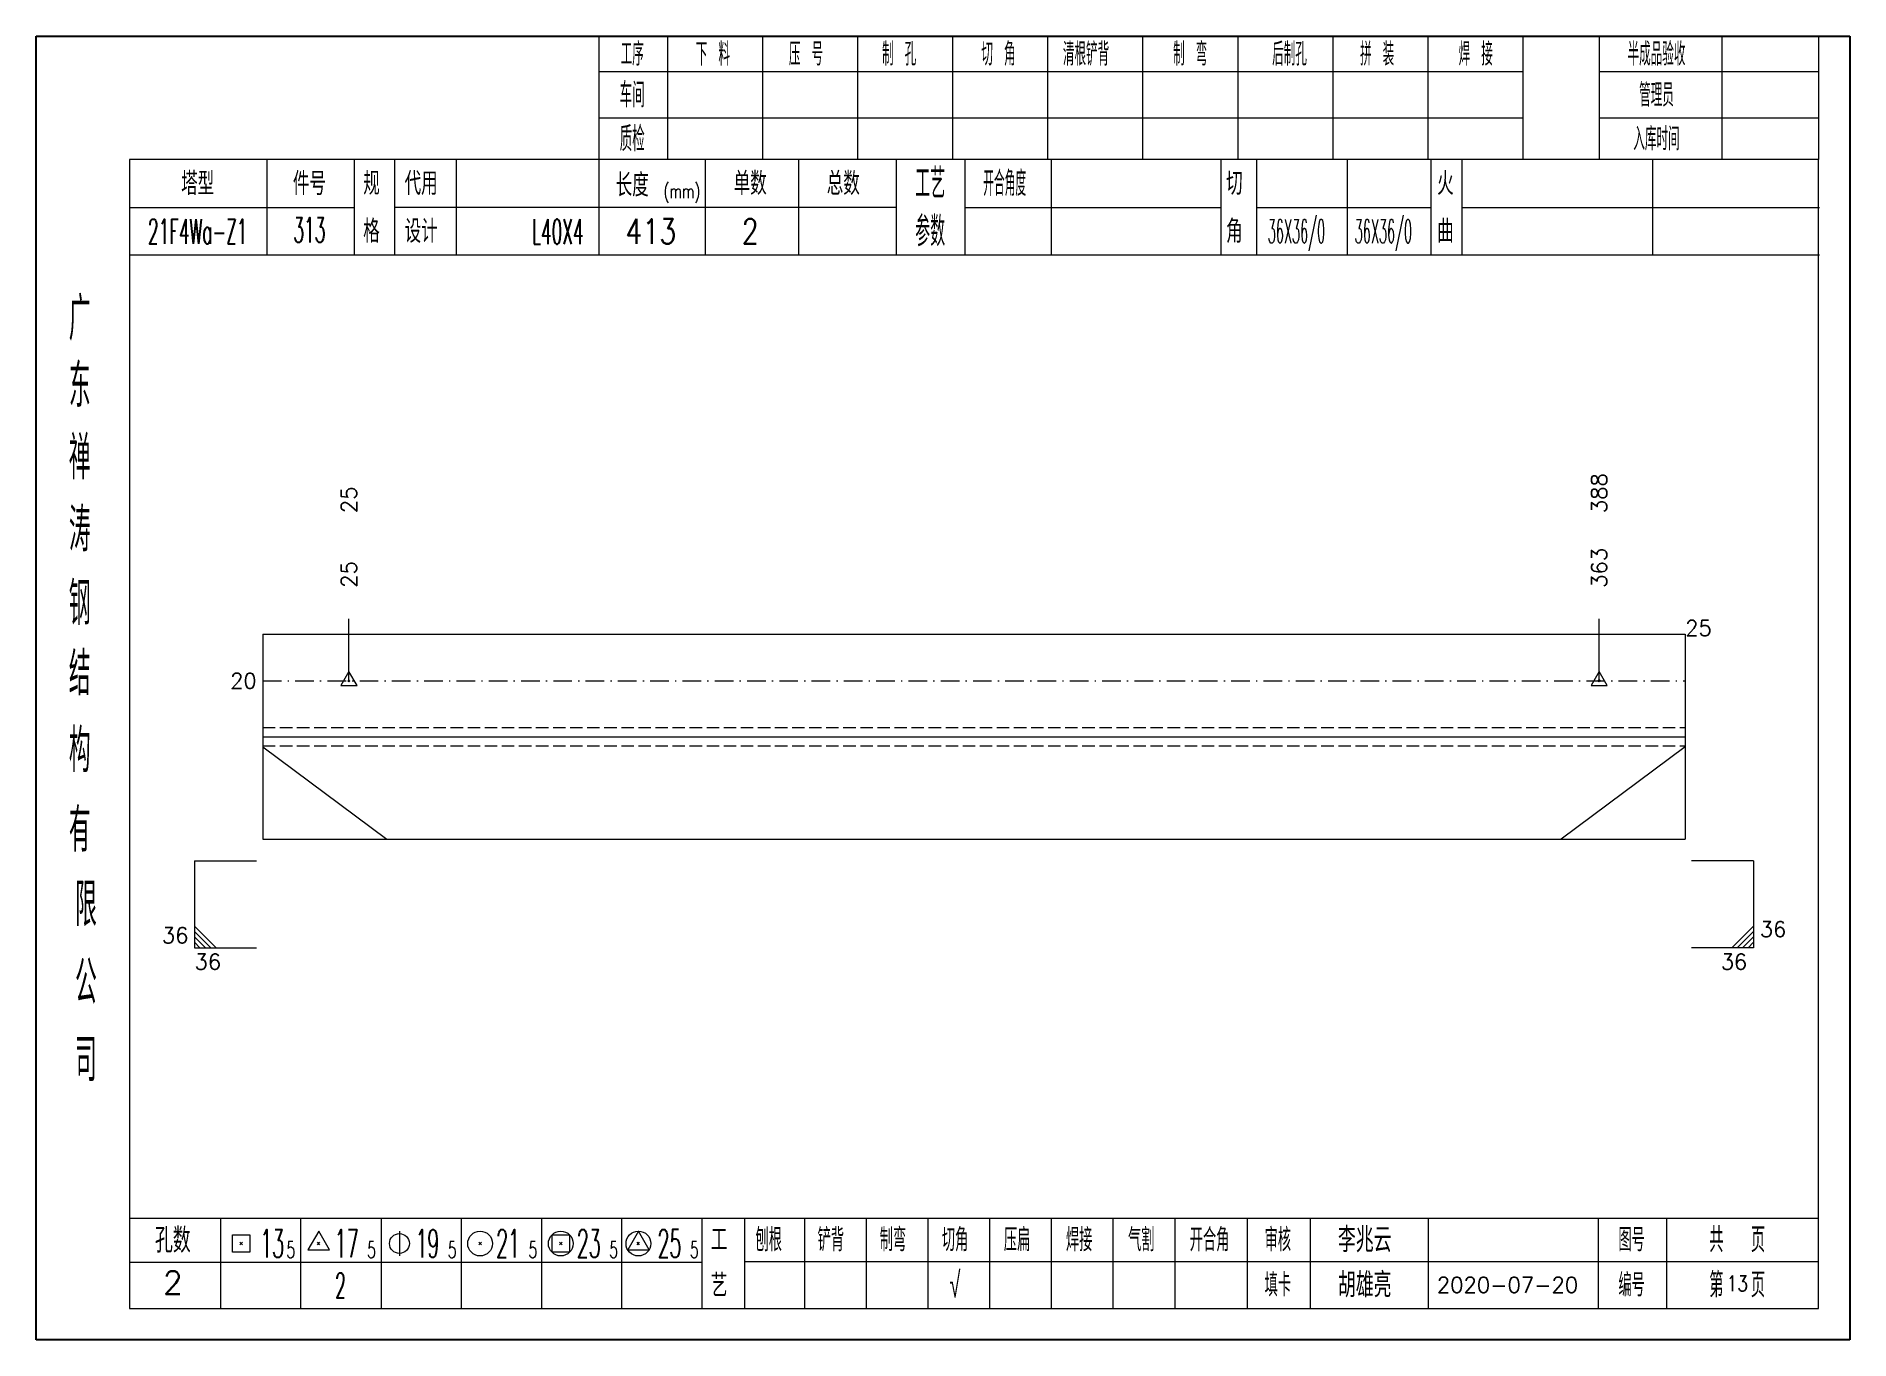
# Model space of a CAD drawing. Extents: x 1310 to 15542, y -76 to 8381.
# Drawn here: x 5262 to 5554.1, y 4373.7 to 4583.7 of the extents above; entities that cross this region are included whole.
import ezdxf
from ezdxf.enums import TextEntityAlignment as Align

# ---------------------------------------------------------------- set-up
doc = ezdxf.new("R2010")
doc.units = 0
doc.header["$MEASUREMENT"] = 0
doc.linetypes.add('一点画线', pattern=[5.2, 3, -1, 0.2, -1])
doc.linetypes.add('虚线', pattern=[2.75, 2, -0.75])
doc.layers.get('0').update_dxf_attribs({"linetype": 'CONTINUOUS', "lineweight": 25})
for name, color, linetype, lineweight in [('1', 7, 'CONTINUOUS', 25), ('4', 7, 'CONTINUOUS', 25), ('5', 7, 'CONTINUOUS', 25)]:
    doc.layers.add(name, color=color, linetype=linetype, lineweight=lineweight)
doc.styles.get("Standard").update_dxf_attribs({"font": 'simplex.shx', "width": 0.7, "height": 3, "bigfont": 'gbhzfs.shx'})

msp = doc.modelspace()

# ---------------------------------------------------------------- texts
at = {"color": 7, "linetype": 'Continuous', "lineweight": 13}
for s, p in [('25', (5312.352, 4506.884)), ('388', (5513.742, 4506.884))]:
    msp.add_text(s, height=2.5, rotation=90, dxfattribs=at).set_placement(p, align=Align.MIDDLE_LEFT)
at = {"color": 8, "linetype": 'Continuous', "lineweight": 9}
for s, p in [('25', (5312.352, 4494.884)), ('363', (5513.742, 4494.884))]:
    msp.add_text(s, height=2.5, rotation=90, dxfattribs=at).set_placement(p, align=Align.MIDDLE_LEFT)
at = {"color": 7, "linetype": 'Continuous', "lineweight": 13}
msp.add_text('25', height=2.5, dxfattribs=at).set_placement((5527.612, 4488.384), align=Align.MIDDLE_LEFT)
msp.add_text('20', height=2.5, dxfattribs=at).set_placement((5297.482, 4479.884), align=Align.MIDDLE_RIGHT)
msp.add_text('36', height=2.5, dxfattribs=at).set_placement((5539.612, 4437.884), align=Align.BOTTOM_LEFT)
msp.add_text('36', height=2.5, dxfattribs=at).set_placement((5286.482, 4436.884), align=Align.BOTTOM_RIGHT)
msp.add_text('36', height=2.5, dxfattribs=at).set_placement((5287.482, 4435.884), align=Align.TOP_LEFT)
msp.add_text('36', height=2.5, dxfattribs=at).set_placement((5537.612, 4435.884), align=Align.TOP_RIGHT)
at = {"layer": '4', "color": 1, "linetype": 'Continuous', "lineweight": 25}
for s, height, width, p in [('工序', 3.7, 0.7, (5357.982, 4580.841)), ('下 料', 3.7, 0.7, (5370.982, 4580.841)), ('压 号', 3.7, 0.7, (5385.982, 4580.841)), ('制 孔', 3.7, 0.7, (5400.982, 4580.841)), ('切 角', 3.7, 0.7, (5416.982, 4580.841)), ('清根铲背 ', 3.7, 0.7, (5431.982, 4580.841)), (' 制 弯', 3.7, 0.7, (5446.982, 4580.841)), (' 后制孔', 3.7, 0.7, (5462.982, 4580.841)), ('拼 装', 3.7, 0.7, (5477.982, 4580.841)), (' 焊 接', 3.7, 0.7, (5492.982, 4580.841)), ('半成品验收', 3.7, 0.7, (5522.982, 4580.841)), ('车间', 4, 0.7, (5357.982, 4574.241)), ('管理员', 3.7, 0.7, (5522.982, 4574.241)), ('质检', 4, 0.7, (5357.982, 4567.181)), ('入库时间', 3.7, 0.7, (5522.982, 4567.181)), ('(mm)', 2.24, 0.7, (5365.982, 4558.741)), ('工艺', 4.8, 0.7, (5405.982, 4560.001)), ('开合角度', 4, 0.6, (5417.982, 4560.001)), ('313', 4, 0.5, (5305.982, 4552.511)), ('参数', 4.8, 0.7, (5405.982, 4552.291)), ('36X36/0', 3.8, 0.4, (5464.982, 4552.291)), ('36X36/0', 3.8, 0.4, (5478.982, 4552.291)), ('21F4Wa-Z1', 4, 0.5, (5287.982, 4552.261)), ('L40X4', 4, 0.5, (5345.982, 4552.241)), ('413', 4, 0.8, (5360.982, 4552.291)), ('2', 4, 0.8, (5376.982, 4552.291)), ('广', 6.96, 0.7, (5268.982, 4538.211)), ('东', 6.96, 0.7, (5268.982, 4527.421)), ('禅', 6.96, 0.7, (5268.982, 4515.831)), ('涛', 6.96, 0.7, (5268.982, 4504.231)), ('钢', 6.96, 0.7, (5268.982, 4492.341)), ('结', 6.96, 0.7, (5268.982, 4481.031)), ('构', 6.96, 0.7, (5268.982, 4468.651)), ('有', 6.96, 0.7, (5268.982, 4455.841)), ('限', 6.96, 0.7, (5269.982, 4443.841)), ('公', 6.96, 0.7, (5269.982, 4431.301)), ('司', 6.96, 0.7, (5269.982, 4418.821)), ('13', 4.47, 0.5, (5299.982, 4389.241)), ('17', 4.47, 0.5, (5311.982, 4389.241)), ('19', 4.47, 0.5, (5324.982, 4389.241)), ('21', 4.47, 0.5, (5337.982, 4389.241)), ('23', 4.47, 0.5, (5350.982, 4389.241)), ('25', 4.47, 0.5, (5363.982, 4389.241)), ('刨根', 3.7, 0.8, (5379.982, 4389.841)), ('铲背', 3.7, 0.8, (5389.982, 4389.841)), ('制弯', 3.7, 0.8, (5399.982, 4389.841)), ('切角', 3.7, 0.8, (5409.982, 4389.841)), ('压扁', 3.7, 0.8, (5419.982, 4389.841)), ('焊接', 3.7, 0.8, (5429.982, 4389.841)), ('气割', 3.7, 0.8, (5439.982, 4389.841)), ('开合角', 3.7, 0.8, (5450.982, 4389.841)), ('审核', 3.7, 0.8, (5461.982, 4389.841)), ('图号', 3.7, 0.8, (5518.982, 4389.841)), ('共  页', 4, 0.8, (5535.982, 4389.841)), ('5', 2.68, 0.6, (5302.982, 4388.241)), ('5', 2.68, 0.6, (5315.982, 4388.241)), ('5', 2.68, 0.6, (5328.982, 4388.241)), ('5', 2.68, 0.6, (5341.982, 4388.241)), ('5', 2.68, 0.6, (5354.982, 4388.241)), ('5', 2.68, 0.6, (5367.982, 4388.241)), ('√', 4, 0.6, (5409.982, 4382.571)), ('第  页', 4, 0.8, (5535.982, 4382.571)), ('2', 4, 0.5, (5310.982, 4382.491)), ('填卡', 3.7, 0.8, (5461.982, 4382.571)), ('编号', 3.7, 0.8, (5518.982, 4382.571))]:
    msp.add_text(s, height=height, dxfattribs=dict(at, width=width)).set_placement(p, align=Align.MIDDLE_CENTER)
for s, height, p in [('塔型', 3.7, (5287.982, 4559.971)), ('件号', 3.7, (5305.982, 4559.971)), ('规', 3.7, (5315.982, 4560.001)), ('代用', 3.7, (5323.982, 4560.001)), ('长度', 3.7, (5357.982, 4559.741)), ('单数', 3.7, (5376.982, 4560.001)), ('总数', 3.7, (5391.982, 4560.001)), ('切', 3.7, (5454.982, 4560.001)), ('火', 3.7, (5488.982, 4560.001)), ('格', 3.7, (5315.982, 4552.291)), ('设计', 3.7, (5323.982, 4552.291)), ('角', 3.7, (5454.982, 4552.291)), ('曲', 3.7, (5488.982, 4552.291)), ('孔数', 4, (5283.982, 4389.761)), ('工', 3.7, (5371.982, 4389.841)), ('李兆云', 4, (5475.982, 4389.841)), ('胡雄亮', 4, (5475.982, 4382.571)), ('2', 3.7, (5283.982, 4382.931)), ('艺', 3.7, (5371.982, 4382.491)), ('2020-07-20', 2.5, (5498.982, 4382.571))]:
    msp.add_text(s, height=height, dxfattribs=at).set_placement(p, align=Align.MIDDLE_CENTER)
at = {"layer": '4', "color": 6, "linetype": 'Continuous', "lineweight": 25, "width": 0.8}
msp.add_text('13', height=2.5, dxfattribs=at).set_placement((5536.007, 4382.799), align=Align.MIDDLE_CENTER)

# ---------------------------------------------------------------- blocks, each defined once
blk = doc.blocks.new('孔17.5')
at = {"layer": '5', "color": 7, "linetype": 'Continuous', "lineweight": 13}
for p, q in [((0, 1), (-0.866, -0.5)), ((-0.1, -0.1), (0.1, 0.1)), ((0.1, -0.1), (-0.1, 0.1)), ((0.866, -0.5), (0, 1)), ((-0.866, -0.5), (0.866, -0.5))]:
    blk.add_line(p, q, dxfattribs=at)
blk = doc.blocks.new('CTJGK')
at = {"color": 6, "linetype": 'Continuous'}
for p, q in [((0, 209.97), (292.13, 209.97)), ((0, 0), (0, 209.97)), ((292.13, 209.97), (292.13, 0)), ((292.13, 0), (0, 0))]:
    blk.add_line(p, q, dxfattribs=at)

# ---------------------------------------------------------------- linework, layer by layer
at = {"color": 7, "linetype": 'Continuous', "lineweight": 18}
for p, q in [((5298.482, 4487.384), (5298.482, 4454.384)), ((5298.482, 4487.384), (5527.612, 4487.384)), ((5527.612, 4487.384), (5527.612, 4454.384)), ((5298.482, 4470.884), (5527.612, 4470.884))]:
    msp.add_line(p, q, dxfattribs=at)
at = {"color": 7, "linetype": 'Continuous', "lineweight": 13}
for p, q in [((5312.352, 4479.884), (5312.352, 4489.884)), ((5513.742, 4479.884), (5513.742, 4489.884)), ((5298.482, 4469.234), (5318.454, 4454.384)), ((5527.612, 4469.234), (5507.639, 4454.384)), ((5287.482, 4450.884), (5297.482, 4450.884)), ((5287.482, 4450.884), (5287.482, 4436.884)), ((5538.612, 4450.884), (5528.612, 4450.884)), ((5538.612, 4450.884), (5538.612, 4436.884)), ((5290.982, 4436.884), (5287.482, 4440.384)), ((5535.112, 4436.884), (5538.612, 4440.384)), ((5290.107, 4436.884), (5287.482, 4439.509)), ((5289.232, 4436.884), (5287.482, 4438.634)), ((5288.357, 4436.884), (5287.482, 4437.759)), ((5535.987, 4436.884), (5538.612, 4439.509)), ((5536.862, 4436.884), (5538.612, 4438.634)), ((5537.737, 4436.884), (5538.612, 4437.759)), ((5287.482, 4436.884), (5297.482, 4436.884)), ((5538.612, 4436.884), (5528.612, 4436.884))]:
    msp.add_line(p, q, dxfattribs=at)
at = {"color": 3, "linetype": '一点画线', "lineweight": 13}
msp.add_line((5298.482, 4479.884), (5527.612, 4479.884), dxfattribs=at)
at = {"color": 1, "linetype": '虚线', "lineweight": 18}
for p, q in [((5298.482, 4472.384), (5527.612, 4472.384)), ((5298.482, 4469.384), (5527.612, 4469.384))]:
    msp.add_line(p, q, dxfattribs=at)
at = {"layer": '1', "color": 7, "linetype": 'Continuous', "lineweight": 18}
msp.add_line((5298.482, 4454.384), (5527.612, 4454.384), dxfattribs=at)
at = {"layer": '4', "color": 1, "linetype": 'Continuous', "lineweight": 18}
for p, q in [((5261.982, 4583.711), (5261.982, 4373.741)), ((5554.112, 4583.711), (5261.982, 4583.711)), ((5352.612, 4583.711), (5352.612, 4563.871)), ((5363.642, 4583.711), (5363.642, 4563.851)), ((5378.952, 4583.711), (5378.952, 4563.851)), ((5394.272, 4583.711), (5394.272, 4563.851)), ((5409.582, 4583.711), (5409.582, 4563.851)), ((5424.892, 4583.711), (5424.892, 4563.851)), ((5440.202, 4583.711), (5440.202, 4563.851)), ((5455.522, 4583.711), (5455.522, 4563.851)), ((5470.832, 4583.711), (5470.832, 4563.851)), ((5486.142, 4583.711), (5486.142, 4563.851)), ((5501.452, 4583.711), (5501.452, 4563.871)), ((5501.452, 4583.711), (5501.452, 4563.851)), ((5513.732, 4583.711), (5513.732, 4563.851)), ((5533.482, 4583.711), (5533.482, 4563.851)), ((5549.062, 4583.711), (5549.062, 4563.851)), ((5554.112, 4553.911), (5554.112, 4583.711)), ((5501.452, 4577.981), (5352.612, 4577.981)), ((5549.062, 4577.981), (5513.732, 4577.981)), ((5501.452, 4570.501), (5352.612, 4570.501)), ((5549.062, 4570.501), (5513.732, 4570.501)), ((5276.992, 4563.851), (5276.992, 4378.791)), ((5549.062, 4563.851), (5276.992, 4563.851)), ((5299.112, 4563.861), (5299.112, 4548.441)), ((5313.262, 4548.441), (5313.262, 4563.851)), ((5319.762, 4548.441), (5319.762, 4563.851)), ((5329.632, 4563.851), (5329.632, 4548.441)), ((5352.612, 4563.871), (5352.612, 4548.441)), ((5369.732, 4563.851), (5369.732, 4548.441)), ((5384.782, 4563.851), (5384.782, 4548.441)), ((5400.482, 4563.851), (5400.482, 4548.441)), ((5411.542, 4563.851), (5411.542, 4548.441)), ((5425.492, 4563.851), (5425.492, 4548.441)), ((5452.792, 4563.851), (5452.792, 4548.441)), ((5458.552, 4563.851), (5458.552, 4548.441)), ((5473.172, 4563.851), (5473.172, 4548.441)), ((5486.632, 4563.851), (5486.632, 4548.441)), ((5491.622, 4563.851), (5491.622, 4548.441)), ((5522.362, 4563.851), (5522.362, 4548.441)), ((5549.062, 4378.791), (5549.062, 4563.851)), ((5313.262, 4556.091), (5276.992, 4556.091)), ((5400.482, 4556.141), (5319.762, 4556.141)), ((5411.542, 4556.141), (5452.792, 4556.141)), ((5458.552, 4556.141), (5486.632, 4556.141)), ((5491.622, 4556.141), (5549.242, 4556.141)), ((5554.112, 4373.741), (5554.112, 4553.911)), ((5549.242, 4548.441), (5276.992, 4548.441)), ((5276.992, 4393.321), (5549.062, 4393.321)), ((5291.682, 4393.321), (5291.682, 4378.791)), ((5304.612, 4378.791), (5304.612, 4393.321)), ((5317.542, 4393.321), (5317.542, 4378.791)), ((5330.462, 4378.791), (5330.462, 4393.321)), ((5343.392, 4393.321), (5343.392, 4378.791)), ((5356.322, 4378.791), (5356.322, 4393.321)), ((5369.242, 4378.791), (5369.242, 4393.321)), ((5376.112, 4378.791), (5376.112, 4393.321)), ((5385.772, 4378.791), (5385.772, 4393.321)), ((5395.712, 4378.791), (5395.712, 4393.321)), ((5405.652, 4378.791), (5405.652, 4393.321)), ((5415.602, 4378.791), (5415.602, 4393.321)), ((5425.542, 4378.791), (5425.542, 4393.321)), ((5435.482, 4378.791), (5435.482, 4393.321)), ((5445.432, 4378.791), (5445.432, 4393.321)), ((5457.072, 4378.791), (5457.072, 4393.321)), ((5467.222, 4378.791), (5467.222, 4393.321)), ((5486.282, 4378.791), (5486.282, 4393.321)), ((5513.662, 4378.791), (5513.662, 4393.321)), ((5524.622, 4378.791), (5524.622, 4393.321)), ((5369.242, 4386.191), (5276.992, 4386.191)), ((5376.072, 4386.351), (5549.062, 4386.351)), ((5276.992, 4378.791), (5549.062, 4378.791)), ((5261.982, 4373.741), (5554.112, 4373.741))]:
    msp.add_line(p, q, dxfattribs=at)
at = {"layer": '4', "color": 7, "linetype": 'Continuous', "lineweight": 13}
for p, q in [((5307.482, 4391.241), (5305.75, 4388.241)), ((5309.214, 4388.241), (5307.482, 4391.241)), ((5320.482, 4391.241), (5320.482, 4387.241)), ((5358.982, 4391.241), (5357.25, 4388.241)), ((5360.714, 4388.241), (5358.982, 4391.241)), ((5293.568, 4387.827), (5293.568, 4390.655)), ((5293.568, 4390.655), (5296.396, 4390.655)), ((5296.396, 4387.827), (5293.568, 4387.827)), ((5294.782, 4389.041), (5295.182, 4389.441)), ((5295.182, 4389.041), (5294.782, 4389.441)), ((5296.396, 4390.655), (5296.396, 4387.827)), ((5305.75, 4388.241), (5309.214, 4388.241)), ((5307.282, 4389.041), (5307.682, 4389.441)), ((5307.682, 4389.041), (5307.282, 4389.441)), ((5333.282, 4389.041), (5333.682, 4389.441)), ((5333.682, 4389.041), (5333.282, 4389.441)), ((5345.068, 4387.827), (5345.068, 4390.655)), ((5345.068, 4390.655), (5347.896, 4390.655)), ((5347.896, 4387.827), (5345.068, 4387.827)), ((5346.282, 4389.041), (5346.682, 4389.441)), ((5346.682, 4389.041), (5346.282, 4389.441)), ((5347.896, 4390.655), (5347.896, 4387.827)), ((5357.25, 4388.241), (5360.714, 4388.241)), ((5358.782, 4389.041), (5359.182, 4389.441)), ((5359.182, 4389.041), (5358.782, 4389.441))]:
    msp.add_line(p, q, dxfattribs=at)
for centre, radius in [((5320.482, 4389.241), 1.6), ((5333.482, 4389.241), 2), ((5346.482, 4389.241), 2), ((5358.982, 4389.241), 2)]:
    msp.add_circle(centre, radius, dxfattribs=at)

# ---------------------------------------------------------------- block references
at = {"color": 0, "linetype": 'Continuous'}
msp.add_blockref('CTJGK', (5261.982, 4373.741), dxfattribs=at)
at = {"color": 8, "linetype": 'Continuous', "lineweight": 9, "xscale": 1.5, "yscale": 1.5, "zscale": 1.5}
for p in [(5312.352, 4479.884), (5513.742, 4479.884)]:
    msp.add_blockref('孔17.5', p, dxfattribs=at)

msp.set_redraw_order([(e.dxf.handle, doc.entitydb.next_handle()) for e in msp.query("TEXT MTEXT ATTDEF DIMENSION ARC_DIMENSION")])  # texts and dimensions are drawn at this point

doc.saveas('drawing.dxf')
